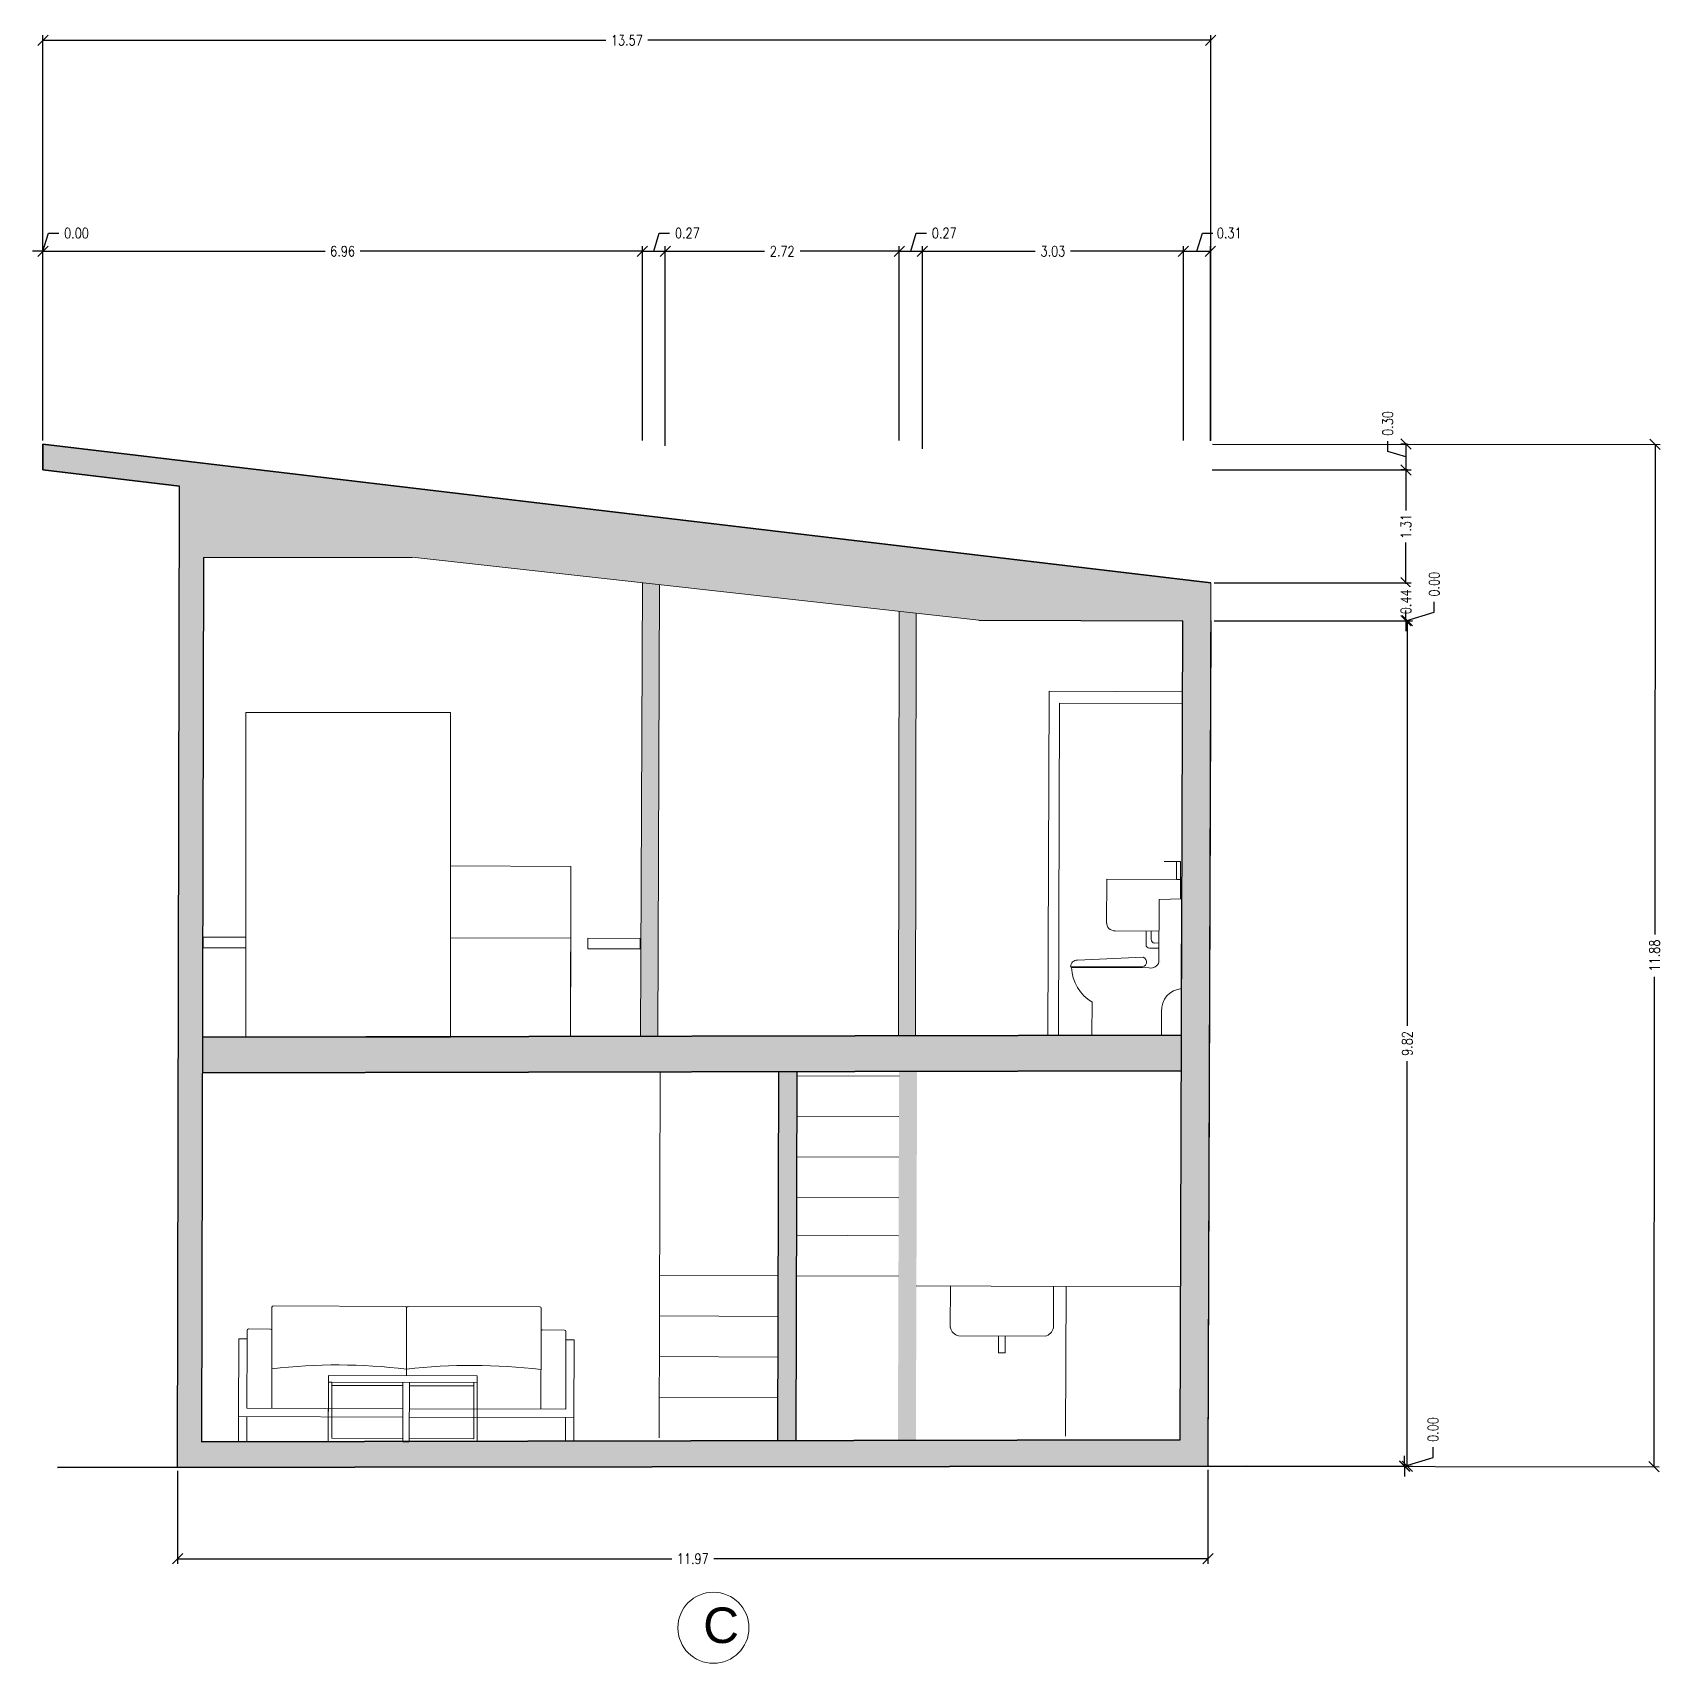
# Model space of a CAD drawing. Header units: inches. Extents: x 8.3 to 92.5, y 22.4 to 41.4.
# Drawn here: x 8.28 to 27.22, y 22.44 to 41.39 of the extents above; entities that cross this region are included whole.
import ezdxf

# ---------------------------------------------------------------- set-up
doc = ezdxf.new("R2010")
doc.units = ezdxf.units.IN
doc.header["$MEASUREMENT"] = 0
doc.layers.get('DEFPOINTS').update_dxf_attribs({"color": 210})
doc.layers.add('A-ELEV-MBE1', color=7, linetype='Continuous', lineweight=35)
doc.layers.add('A-SECT-MCUT', color=7, linetype='Continuous', lineweight=35)
doc.styles.add('E-ROMANS', font='romans.shx', dxfattribs={"width": 0.8})
doc.styles.get("Standard").update_dxf_attribs({"font": 'Arial.ttf'})
doc.dimstyles.new('E-0100_ARW_18', dxfattribs={"dimscale": 0.001, "dimtxt": 180, "dimasz": 180, "dimexe": 90, "dimexo": 60, "dimgap": 90, "dimtad": 0, "dimzin": 0, "dimdsep": 46, "dimtxsty": 'E-ROMANS', "dimblk": 'OPEN90', "dimcen": 90, "dimclrd": 256, "dimclre": 256, "dimclrt": 256, "dimadec": 0, "dimazin": 0, "dimtfac": 1, "dimtmove": 1, "dimatfit": 3, "dimldrblk": 'OPEN90', "dimfxl": 1, "dimtfill": 1, "dimtolj": 1, "dimtzin": 0, "dimarcsym": 0})

msp = doc.modelspace()

# ---------------------------------------------------------------- texts
at = {"color": 0, "lineweight": 9, "insert": (16.076, 23.093), "char_height": 0.413, "attachment_point": 1}
msp.add_mtext_dynamic_manual_height_columns('C', width=2.13344, gutter_width=1, heights=[0], dxfattribs=at)

# ---------------------------------------------------------------- blocks, each defined once
blk = doc.blocks.new('_Oblique')
at = {"color": 0, "linetype": 'ByBlock', "lineweight": -2}
blk.add_line((-0.5, -0.5), (0.5, 0.5), dxfattribs=at)
blk = doc.blocks.new('*D157')
at = {"lineweight": -2, "transparency": 16777216}
for p, q in [((21.994, 36.611), (27.198, 36.606)), ((21.982, 24.734), (27.186, 24.729))]:
    blk.add_line(p, q, dxfattribs=at)
at = {"transparency": 16777216}
for p, q in [((27.138, 36.606), (27.133, 30.913)), ((27.126, 24.729), (27.132, 30.422))]:
    blk.add_line(p, q, dxfattribs=at)
at = {"layer": 'DEFPOINTS', "color": 0, "transparency": 16777216}
for p in [(21.954, 36.611), (21.942, 24.734), (27.126, 24.729)]:
    blk.add_point(p, dxfattribs=at)
at = {"transparency": 16777216, "xscale": 0.12, "yscale": 0.12, "zscale": 0.12}
for p, rotation in [((27.138, 36.606), 89.94193720036166), ((27.126, 24.729), 269.9419372003617)]:
    blk.add_blockref('_Oblique', p, dxfattribs=dict(at, rotation=rotation))
at = {"lineweight": 9, "transparency": 16777216, "insert": (27.132, 30.668), "char_height": 0.12, "attachment_point": 5, "rotation": 89.9419, "style": 'E-ROMANS', "bg_fill": 3, "box_fill_scale": 1.25, "bg_fill_color": 256, "bg_fill_true_color": 13158600, "bg_fill_transparency": 0}
blk.add_mtext('\\A1;11.88', dxfattribs=at)
blk = doc.blocks.new('_Open90')
at = {"color": 0, "linetype": 'ByBlock', "lineweight": -2}
for p, q in [((0, 0), (-1, 0)), ((-0.5, 0.5), (0, 0)), ((0, 0), (-0.5, -0.5))]:
    blk.add_line(p, q, dxfattribs=at)
blk = doc.blocks.new('*D141')
at = {"transparency": 16777216}
for p, q in [((24.032, 36.524), (24.032, 36.644)), ((24.242, 36.611), (24.242, 36.31)), ((24.242, 36.461), (24.032, 36.524))]:
    blk.add_line(p, q, dxfattribs=at)
at = {"lineweight": -2, "transparency": 16777216}
for p, q in [((24.262, 36.611), (24.182, 36.611)), ((24.262, 36.31), (24.182, 36.31))]:
    blk.add_line(p, q, dxfattribs=at)
at = {"layer": 'DEFPOINTS', "color": 0, "transparency": 16777216}
for p in [(24.302, 36.611), (24.242, 36.31), (24.302, 36.31)]:
    blk.add_point(p, dxfattribs=at)
at = {"transparency": 16777216, "xscale": 0.12, "yscale": 0.12, "zscale": 0.12, "rotation": 270}
blk.add_blockref('_Oblique', (24.242, 36.31), dxfattribs=at)
at = {"lineweight": 9, "transparency": 16777216, "insert": (24.032, 36.85), "char_height": 0.12, "attachment_point": 5, "rotation": 90, "style": 'E-ROMANS', "bg_fill": 3, "box_fill_scale": 1.25, "bg_fill_color": 256, "bg_fill_true_color": 13158600, "bg_fill_transparency": 0}
blk.add_mtext('\\A1;0.30', dxfattribs=at)
at = {"transparency": 16777216, "xscale": 0.12, "yscale": 0.12, "zscale": 0.12, "rotation": 90}
blk.add_blockref('_Oblique', (24.242, 36.611), dxfattribs=at)
blk = doc.blocks.new('*D158')
at = {"lineweight": -2, "transparency": 16777216}
for p, q in [((21.991, 36.31), (24.302, 36.31)), ((22.014, 34.999), (24.302, 34.999))]:
    blk.add_line(p, q, dxfattribs=at)
at = {"transparency": 16777216}
for p, q in [((24.242, 36.31), (24.242, 35.84)), ((24.242, 34.999), (24.242, 35.469))]:
    blk.add_line(p, q, dxfattribs=at)
at = {"layer": 'DEFPOINTS', "color": 0, "transparency": 16777216}
for p in [(21.951, 36.31), (21.974, 34.999), (24.242, 34.999)]:
    blk.add_point(p, dxfattribs=at)
at = {"transparency": 16777216, "xscale": 0.12, "yscale": 0.12, "zscale": 0.12}
for p, rotation in [((24.242, 36.31), 90), ((24.242, 34.999), 270)]:
    blk.add_blockref('_Oblique', p, dxfattribs=dict(at, rotation=rotation))
at = {"lineweight": 9, "transparency": 16777216, "insert": (24.242, 35.654), "char_height": 0.12, "attachment_point": 5, "rotation": 90, "style": 'E-ROMANS', "bg_fill": 3, "box_fill_scale": 1.25, "bg_fill_color": 256, "bg_fill_true_color": 13158600, "bg_fill_transparency": 0}
blk.add_mtext('\\A1;1.31', dxfattribs=at)
blk = doc.blocks.new('*D159')
at = {"transparency": 16777216}
for p, q in [((24.242, 34.999), (24.242, 35.119)), ((24.242, 34.999), (24.242, 34.986)), ((24.242, 34.557), (24.242, 34.569)), ((24.242, 34.557), (24.242, 34.437))]:
    blk.add_line(p, q, dxfattribs=at)
at = {"lineweight": -2, "transparency": 16777216}
for p, q in [((22.014, 34.999), (24.302, 34.999)), ((22.014, 34.557), (24.302, 34.557))]:
    blk.add_line(p, q, dxfattribs=at)
at = {"layer": 'DEFPOINTS', "color": 0, "transparency": 16777216}
for p in [(21.974, 34.999), (21.974, 34.557)]:
    blk.add_point(p, dxfattribs=at)
at = {"transparency": 16777216, "xscale": 0.12, "yscale": 0.12, "zscale": 0.12}
for p, rotation in [((24.242, 34.999), 270), ((24.242, 34.557), 90)]:
    blk.add_blockref('_Oblique', p, dxfattribs=dict(at, rotation=rotation))
at = {"lineweight": 9, "transparency": 16777216, "insert": (24.242, 34.778), "char_height": 0.12, "attachment_point": 5, "rotation": 90, "style": 'E-ROMANS', "bg_fill": 3, "box_fill_scale": 1.25, "bg_fill_color": 256, "bg_fill_true_color": 13158600, "bg_fill_transparency": 0}
blk.add_mtext('\\A1;0.44', dxfattribs=at)
at = {"layer": 'DEFPOINTS', "color": 0, "transparency": 16777216}
blk.add_point((24.242, 34.557), dxfattribs=at)
blk = doc.blocks.new('*D160')
at = {"transparency": 16777216}
for p, q in [((24.242, 34.557), (24.242, 34.677)), ((24.572, 34.656), (24.572, 34.776)), ((24.242, 34.557), (24.572, 34.656)), ((24.242, 34.557), (24.242, 34.437))]:
    blk.add_line(p, q, dxfattribs=at)
at = {"lineweight": -2, "transparency": 16777216}
blk.add_line((22.014, 34.557), (24.302, 34.557), dxfattribs=at)
blk.add_line((22.014, 34.557), (24.302, 34.557), dxfattribs=at)
at = {"layer": 'DEFPOINTS', "color": 0, "transparency": 16777216}
for p in [(21.974, 34.557), (21.974, 34.557), (24.242, 34.557)]:
    blk.add_point(p, dxfattribs=at)
at = {"transparency": 16777216, "xscale": 0.12, "yscale": 0.12, "zscale": 0.12}
for rotation in [90, 270]:
    blk.add_blockref('_Oblique', (24.242, 34.557), dxfattribs=dict(at, rotation=rotation))
at = {"lineweight": 9, "transparency": 16777216, "insert": (24.572, 34.982), "char_height": 0.12, "attachment_point": 5, "rotation": 90, "style": 'E-ROMANS', "bg_fill": 3, "box_fill_scale": 1.25, "bg_fill_color": 256, "bg_fill_true_color": 13158600, "bg_fill_transparency": 0}
blk.add_mtext('\\A1;0.00', dxfattribs=at)
blk = doc.blocks.new('*D161')
at = {"lineweight": -2, "transparency": 16777216}
for p, q in [((22.014, 34.557), (24.317, 34.557)), ((21.982, 24.734), (24.317, 24.734))]:
    blk.add_line(p, q, dxfattribs=at)
at = {"transparency": 16777216}
for p, q in [((24.257, 34.557), (24.257, 29.852)), ((24.257, 24.734), (24.257, 29.439))]:
    blk.add_line(p, q, dxfattribs=at)
at = {"layer": 'DEFPOINTS', "color": 0, "transparency": 16777216}
for p in [(21.974, 34.557), (21.942, 24.734), (24.257, 24.734)]:
    blk.add_point(p, dxfattribs=at)
at = {"transparency": 16777216, "xscale": 0.12, "yscale": 0.12, "zscale": 0.12}
for p, rotation in [((24.257, 34.557), 90), ((24.257, 24.734), 270)]:
    blk.add_blockref('_Oblique', p, dxfattribs=dict(at, rotation=rotation))
at = {"lineweight": 9, "transparency": 16777216, "insert": (24.257, 29.646), "char_height": 0.12, "attachment_point": 5, "rotation": 90, "style": 'E-ROMANS', "bg_fill": 3, "box_fill_scale": 1.25, "bg_fill_color": 256, "bg_fill_true_color": 13158600, "bg_fill_transparency": 0}
blk.add_mtext('\\A1;9.82', dxfattribs=at)
blk = doc.blocks.new('*D162')
at = {"transparency": 16777216}
for p, q in [((24.227, 24.735), (24.227, 24.855)), ((24.227, 24.735), (24.557, 24.834)), ((24.557, 24.834), (24.557, 24.954)), ((24.227, 24.734), (24.227, 24.735)), ((24.227, 24.734), (24.227, 24.735)), ((24.227, 24.734), (24.227, 24.614))]:
    blk.add_line(p, q, dxfattribs=at)
at = {"lineweight": -2, "transparency": 16777216}
for p, q in [((21.982, 24.735), (24.287, 24.735)), ((21.982, 24.734), (24.287, 24.734))]:
    blk.add_line(p, q, dxfattribs=at)
at = {"layer": 'DEFPOINTS', "color": 0, "transparency": 16777216}
for p in [(21.942, 24.735), (21.942, 24.734), (24.227, 24.735)]:
    blk.add_point(p, dxfattribs=at)
at = {"transparency": 16777216, "xscale": 0.12, "yscale": 0.12, "zscale": 0.12}
for p, rotation in [((24.227, 24.735), 270), ((24.227, 24.734), 90)]:
    blk.add_blockref('_Oblique', p, dxfattribs=dict(at, rotation=rotation))
at = {"lineweight": 9, "transparency": 16777216, "insert": (24.557, 25.16), "char_height": 0.12, "attachment_point": 5, "rotation": 90, "style": 'E-ROMANS', "bg_fill": 3, "box_fill_scale": 1.25, "bg_fill_color": 256, "bg_fill_true_color": 13158600, "bg_fill_transparency": 0}
blk.add_mtext('\\A1;0.00', dxfattribs=at)
blk = doc.blocks.new('*D163')
at = {"lineweight": -2, "transparency": 16777216}
for p, q in [((8.404, 36.651), (8.404, 41.362)), ((21.974, 36.651), (21.974, 41.362))]:
    blk.add_line(p, q, dxfattribs=at)
at = {"transparency": 16777216}
for p, q in [((8.404, 41.302), (14.944, 41.302)), ((21.974, 41.302), (15.434, 41.302))]:
    blk.add_line(p, q, dxfattribs=at)
at = {"layer": 'DEFPOINTS', "color": 0, "transparency": 16777216}
for p in [(21.974, 41.302), (8.404, 36.611), (21.974, 36.611)]:
    blk.add_point(p, dxfattribs=at)
at = {"transparency": 16777216, "xscale": 0.12, "yscale": 0.12, "zscale": 0.12, "rotation": 180}
blk.add_blockref('_Oblique', (8.404, 41.302), dxfattribs=at)
at = {"transparency": 16777216, "xscale": 0.12, "yscale": 0.12, "zscale": 0.12}
blk.add_blockref('_Oblique', (21.974, 41.302), dxfattribs=at)
at = {"lineweight": 9, "transparency": 16777216, "insert": (15.189, 41.302), "char_height": 0.12, "attachment_point": 5, "style": 'E-ROMANS', "bg_fill": 3, "box_fill_scale": 1.25, "bg_fill_color": 256, "bg_fill_true_color": 13158600, "bg_fill_transparency": 0}
blk.add_mtext('\\A1;13.57', dxfattribs=at)
blk = doc.blocks.new('*D164')
at = {"lineweight": -2, "transparency": 16777216}
for p, q in [((9.968, 24.682), (9.968, 23.599)), ((21.942, 24.694), (21.942, 23.599))]:
    blk.add_line(p, q, dxfattribs=at)
at = {"transparency": 16777216}
for p, q in [((9.968, 23.659), (15.71, 23.659)), ((21.942, 23.659), (16.2, 23.659))]:
    blk.add_line(p, q, dxfattribs=at)
at = {"layer": 'DEFPOINTS', "color": 0, "transparency": 16777216}
for p in [(9.968, 24.722), (21.942, 24.734), (21.942, 23.659)]:
    blk.add_point(p, dxfattribs=at)
at = {"transparency": 16777216, "xscale": 0.12, "yscale": 0.12, "zscale": 0.12, "rotation": 180}
blk.add_blockref('_Oblique', (9.968, 23.659), dxfattribs=at)
at = {"transparency": 16777216, "xscale": 0.12, "yscale": 0.12, "zscale": 0.12}
blk.add_blockref('_Oblique', (21.942, 23.659), dxfattribs=at)
at = {"lineweight": 9, "transparency": 16777216, "insert": (15.955, 23.659), "char_height": 0.12, "attachment_point": 5, "style": 'E-ROMANS', "bg_fill": 3, "box_fill_scale": 1.25, "bg_fill_color": 256, "bg_fill_true_color": 13158600, "bg_fill_transparency": 0}
blk.add_mtext('\\A1;11.97', dxfattribs=at)
blk = doc.blocks.new('*D165')
at = {"transparency": 16777216}
for p, q in [((8.404, 38.852), (8.467, 39.062)), ((8.467, 39.062), (8.587, 39.062)), ((8.404, 38.852), (8.284, 38.852)), ((8.404, 38.852), (8.524, 38.852))]:
    blk.add_line(p, q, dxfattribs=at)
at = {"lineweight": -2, "transparency": 16777216}
blk.add_line((8.404, 36.651), (8.404, 38.912), dxfattribs=at)
blk.add_line((8.404, 36.651), (8.404, 38.912), dxfattribs=at)
at = {"layer": 'DEFPOINTS', "color": 0, "transparency": 16777216}
for p in [(8.404, 38.852), (8.404, 36.611), (8.404, 36.611)]:
    blk.add_point(p, dxfattribs=at)
at = {"transparency": 16777216, "xscale": 0.12, "yscale": 0.12, "zscale": 0.12}
blk.add_blockref('_Oblique', (8.404, 38.852), dxfattribs=at)
at = {"transparency": 16777216, "xscale": 0.12, "yscale": 0.12, "zscale": 0.12, "rotation": 180}
blk.add_blockref('_Oblique', (8.404, 38.852), dxfattribs=at)
at = {"lineweight": 9, "transparency": 16777216, "insert": (8.793, 39.062), "char_height": 0.12, "attachment_point": 5, "style": 'E-ROMANS', "bg_fill": 3, "box_fill_scale": 1.25, "bg_fill_color": 256, "bg_fill_true_color": 13158600, "bg_fill_transparency": 0}
blk.add_mtext('\\A1;0.00', dxfattribs=at)
blk = doc.blocks.new('*D166')
at = {"lineweight": -2, "transparency": 16777216}
for p, q in [((8.404, 36.651), (8.404, 38.912)), ((15.369, 36.651), (15.369, 38.912))]:
    blk.add_line(p, q, dxfattribs=at)
at = {"transparency": 16777216}
for p, q in [((8.404, 38.852), (11.682, 38.852)), ((15.369, 38.852), (12.09, 38.852))]:
    blk.add_line(p, q, dxfattribs=at)
at = {"layer": 'DEFPOINTS', "color": 0, "transparency": 16777216}
for p in [(15.369, 38.852), (8.404, 36.611), (15.369, 36.611)]:
    blk.add_point(p, dxfattribs=at)
at = {"transparency": 16777216, "xscale": 0.12, "yscale": 0.12, "zscale": 0.12, "rotation": 180}
blk.add_blockref('_Oblique', (8.404, 38.852), dxfattribs=at)
at = {"transparency": 16777216, "xscale": 0.12, "yscale": 0.12, "zscale": 0.12}
blk.add_blockref('_Oblique', (15.369, 38.852), dxfattribs=at)
at = {"lineweight": 9, "transparency": 16777216, "insert": (11.886, 38.852), "char_height": 0.12, "attachment_point": 5, "style": 'E-ROMANS', "bg_fill": 3, "box_fill_scale": 1.25, "bg_fill_color": 256, "bg_fill_true_color": 13158600, "bg_fill_transparency": 0}
blk.add_mtext('\\A1;6.96', dxfattribs=at)
blk = doc.blocks.new('*D142')
at = {"transparency": 16777216}
for p, q in [((15.502, 38.852), (15.565, 39.062)), ((15.565, 39.062), (15.685, 39.062)), ((15.369, 38.852), (15.636, 38.852))]:
    blk.add_line(p, q, dxfattribs=at)
at = {"lineweight": -2, "transparency": 16777216}
for p, q in [((15.369, 36.651), (15.369, 38.912)), ((15.636, 36.59), (15.636, 38.912))]:
    blk.add_line(p, q, dxfattribs=at)
at = {"layer": 'DEFPOINTS', "color": 0, "transparency": 16777216}
for p in [(15.636, 38.852), (15.369, 36.611), (15.636, 36.55)]:
    blk.add_point(p, dxfattribs=at)
at = {"transparency": 16777216, "xscale": 0.12, "yscale": 0.12, "zscale": 0.12, "rotation": 180}
blk.add_blockref('_Oblique', (15.369, 38.852), dxfattribs=at)
at = {"lineweight": 9, "transparency": 16777216, "insert": (15.892, 39.062), "char_height": 0.12, "attachment_point": 5, "style": 'E-ROMANS', "bg_fill": 3, "box_fill_scale": 1.25, "bg_fill_color": 256, "bg_fill_true_color": 13158600, "bg_fill_transparency": 0}
blk.add_mtext('\\A1;0.27', dxfattribs=at)
at = {"transparency": 16777216, "xscale": 0.12, "yscale": 0.12, "zscale": 0.12}
blk.add_blockref('_Oblique', (15.636, 38.852), dxfattribs=at)
blk = doc.blocks.new('*D143')
at = {"lineweight": -2, "transparency": 16777216}
for p, q in [((15.636, 36.59), (15.636, 38.912)), ((18.355, 36.651), (18.355, 38.912))]:
    blk.add_line(p, q, dxfattribs=at)
at = {"transparency": 16777216}
for p, q in [((15.636, 38.852), (16.789, 38.852)), ((18.355, 38.852), (17.202, 38.852))]:
    blk.add_line(p, q, dxfattribs=at)
at = {"layer": 'DEFPOINTS', "color": 0, "transparency": 16777216}
for p in [(18.355, 38.852), (18.355, 36.611), (15.636, 36.55)]:
    blk.add_point(p, dxfattribs=at)
at = {"transparency": 16777216, "xscale": 0.12, "yscale": 0.12, "zscale": 0.12, "rotation": 180}
blk.add_blockref('_Oblique', (15.636, 38.852), dxfattribs=at)
at = {"transparency": 16777216, "xscale": 0.12, "yscale": 0.12, "zscale": 0.12}
blk.add_blockref('_Oblique', (18.355, 38.852), dxfattribs=at)
at = {"lineweight": 9, "transparency": 16777216, "insert": (16.995, 38.852), "char_height": 0.12, "attachment_point": 5, "style": 'E-ROMANS', "bg_fill": 3, "box_fill_scale": 1.25, "bg_fill_color": 256, "bg_fill_true_color": 13158600, "bg_fill_transparency": 0}
blk.add_mtext('\\A1;2.72', dxfattribs=at)
blk = doc.blocks.new('*D144')
at = {"transparency": 16777216}
for p, q in [((18.489, 38.852), (18.552, 39.062)), ((18.552, 39.062), (18.672, 39.062)), ((18.355, 38.852), (18.623, 38.852))]:
    blk.add_line(p, q, dxfattribs=at)
at = {"lineweight": -2, "transparency": 16777216}
for p, q in [((18.355, 36.651), (18.355, 38.912)), ((18.623, 36.555), (18.623, 38.912))]:
    blk.add_line(p, q, dxfattribs=at)
at = {"layer": 'DEFPOINTS', "color": 0, "transparency": 16777216}
for p in [(18.623, 38.852), (18.355, 36.611), (18.623, 36.515)]:
    blk.add_point(p, dxfattribs=at)
at = {"transparency": 16777216, "xscale": 0.12, "yscale": 0.12, "zscale": 0.12, "rotation": 180}
blk.add_blockref('_Oblique', (18.355, 38.852), dxfattribs=at)
at = {"lineweight": 9, "transparency": 16777216, "insert": (18.878, 39.062), "char_height": 0.12, "attachment_point": 5, "style": 'E-ROMANS', "bg_fill": 3, "box_fill_scale": 1.25, "bg_fill_color": 256, "bg_fill_true_color": 13158600, "bg_fill_transparency": 0}
blk.add_mtext('\\A1;0.27', dxfattribs=at)
at = {"transparency": 16777216, "xscale": 0.12, "yscale": 0.12, "zscale": 0.12}
blk.add_blockref('_Oblique', (18.623, 38.852), dxfattribs=at)
blk = doc.blocks.new('*D145')
at = {"lineweight": -2, "transparency": 16777216}
for p, q in [((18.623, 36.555), (18.623, 38.912)), ((21.656, 36.651), (21.656, 38.912))]:
    blk.add_line(p, q, dxfattribs=at)
at = {"transparency": 16777216}
for p, q in [((18.623, 38.852), (19.933, 38.852)), ((21.656, 38.852), (20.346, 38.852))]:
    blk.add_line(p, q, dxfattribs=at)
at = {"layer": 'DEFPOINTS', "color": 0, "transparency": 16777216}
for p in [(21.656, 38.852), (21.656, 36.611), (18.623, 36.515)]:
    blk.add_point(p, dxfattribs=at)
at = {"transparency": 16777216, "xscale": 0.12, "yscale": 0.12, "zscale": 0.12, "rotation": 180}
blk.add_blockref('_Oblique', (18.623, 38.852), dxfattribs=at)
at = {"transparency": 16777216, "xscale": 0.12, "yscale": 0.12, "zscale": 0.12}
blk.add_blockref('_Oblique', (21.656, 38.852), dxfattribs=at)
at = {"lineweight": 9, "transparency": 16777216, "insert": (20.14, 38.852), "char_height": 0.12, "attachment_point": 5, "style": 'E-ROMANS', "bg_fill": 3, "box_fill_scale": 1.25, "bg_fill_color": 256, "bg_fill_true_color": 13158600, "bg_fill_transparency": 0}
blk.add_mtext('\\A1;3.03', dxfattribs=at)
blk = doc.blocks.new('*D146')
at = {"transparency": 16777216}
for p, q in [((21.814, 38.852), (21.877, 39.062)), ((21.877, 39.062), (21.997, 39.062)), ((21.656, 38.852), (21.971, 38.852))]:
    blk.add_line(p, q, dxfattribs=at)
at = {"lineweight": -2, "transparency": 16777216}
for p, q in [((21.656, 36.651), (21.656, 38.912)), ((21.971, 36.649), (21.971, 38.912))]:
    blk.add_line(p, q, dxfattribs=at)
at = {"layer": 'DEFPOINTS', "color": 0, "transparency": 16777216}
for p in [(21.971, 38.852), (21.656, 36.611), (21.971, 36.609)]:
    blk.add_point(p, dxfattribs=at)
at = {"transparency": 16777216, "xscale": 0.12, "yscale": 0.12, "zscale": 0.12, "rotation": 180}
blk.add_blockref('_Oblique', (21.656, 38.852), dxfattribs=at)
at = {"lineweight": 9, "transparency": 16777216, "insert": (22.189, 39.062), "char_height": 0.12, "attachment_point": 5, "style": 'E-ROMANS', "bg_fill": 3, "box_fill_scale": 1.25, "bg_fill_color": 256, "bg_fill_true_color": 13158600, "bg_fill_transparency": 0}
blk.add_mtext('\\A1;0.31', dxfattribs=at)
at = {"transparency": 16777216, "xscale": 0.12, "yscale": 0.12, "zscale": 0.12}
blk.add_blockref('_Oblique', (21.971, 38.852), dxfattribs=at)

# ---------------------------------------------------------------- hatches: boundary and pattern name
at = {"lineweight": 20}
h = msp.add_hatch(color=0, dxfattribs=at)
h.dxf.hatch_style = 1
h.set_gradient(color1=(51, 51, 51), color2=(51, 51, 51), tint=1)
h.paths.add_polyline_path([(9.968, 24.722), (21.942, 24.734), (21.976, 34.999), (8.404, 36.611), (8.404, 36.31), (9.992, 36.121)])
h.paths.add_polyline_path([(12.696, 35.296), (19.281, 34.565), (21.65, 34.558), (21.618, 25.039), (12.661, 25.023), (12.661, 25.018), (12.584, 25.018), (12.497, 25.022), (11.72, 25.021), (10.246, 25.018), (10.268, 35.291)], flags=16)
h.paths.add_polyline_path([(21.301, 30.525), (20.355, 30.528, 0.245087), (20.595, 30.126), (20.594, 29.74), (21.401, 29.741), (21.402, 30.019, -0.405059), (21.636, 30.284), (21.639, 31.325), (21.374, 31.321), (21.372, 30.638, -0.417728)], flags=0)
h.paths.add_polyline_path([(17.165, 29.319), (17.151, 25.031), (16.942, 25.032), (16.944, 25.532), (15.565, 25.536), (15.577, 29.316)], flags=0)
h.paths.add_polyline_path([(10.774, 25.408), (10.776, 26.214), (10.68, 26.214), (10.678, 25.408)], flags=0)
h.paths.add_polyline_path([(11.723, 25.789), (13.45, 25.783), (13.45, 25.706), (11.723, 25.712)], flags=0)
h.paths.add_polyline_path([(20.293, 26.824), (20.15, 26.371, -0.347993), (20.049, 26.244), (19.586, 26.246), (19.585, 26.053), (19.508, 26.053), (18.948, 26.288), (18.95, 26.828)], flags=0)
h = msp.add_hatch(color=0, dxfattribs=at)
h.dxf.hatch_style = 1
h.set_gradient(color1=(51, 51, 51), color2=(51, 51, 51), tint=1)
h.paths.add_polyline_path([(15.568, 34.977), (15.369, 34.999), (15.349, 29.729), (15.549, 29.729)])
h.paths.add_polyline_path([(18.552, 34.646), (18.352, 34.668), (18.344, 29.735), (18.544, 29.735)])
h.paths.add_polyline_path([(21.632, 29.328), (21.634, 29.742), (13.14, 29.725), (13.14, 29.72), (11.021, 29.72), (10.256, 29.719), (10.255, 29.305)])
h.paths.add_polyline_path([(17.165, 29.318), (16.956, 29.319), (16.942, 25.032), (17.151, 25.031)])
h = msp.add_hatch(color=0, dxfattribs=at)
h.dxf.hatch_style = 1
h.set_gradient(color1=(51, 51, 51), color2=(51, 51, 51), tint=1)
h.paths.add_polyline_path([(18.339, 25.033), (18.548, 25.033), (18.562, 29.322), (18.353, 29.322)])

# ---------------------------------------------------------------- linework, layer by layer
at = {"color": 0}
for p, q in [((10.268, 35.291), (12.696, 35.296)), ((19.281, 34.565), (21.65, 34.558)), ((21.974, 34.557), (21.942, 24.734)), ((21.636, 30.284), (21.639, 31.325))]:
    msp.add_line(p, q, dxfattribs=at)
at = {"color": 0, "lineweight": 20}
msp.add_line((12.696, 35.296), (19.281, 34.565), dxfattribs=at)
at = {"color": 0, "lineweight": 5}
for p, q in [((20.082, 29.739), (20.095, 33.738)), ((20.095, 33.738), (21.647, 33.733)), ((20.204, 29.739), (20.217, 33.6)), ((20.217, 33.6), (21.646, 33.595)), ((21.374, 31.321), (21.372, 30.594)), ((21.639, 31.325), (21.374, 31.321)), ((21.158, 30.535), (20.346, 30.538)), ((21.26, 30.525), (20.355, 30.528)), ((20.427, 30.615), (21.188, 30.649)), ((20.595, 30.126), (20.594, 29.747)), ((21.401, 29.744), (21.402, 30.019)), ((17.165, 29.272), (18.352, 29.268)), ((17.164, 28.8), (18.351, 28.796)), ((17.162, 28.328), (18.349, 28.324)), ((17.161, 27.856), (18.348, 27.853)), ((17.159, 27.417), (18.346, 27.412)), ((15.57, 26.951), (16.948, 26.947)), ((17.158, 26.946), (18.345, 26.942)), ((12.63, 26.576), (12.628, 25.862)), ((15.568, 26.48), (16.947, 26.475)), ((10.677, 25.312), (10.68, 26.214)), ((14.574, 25.299), (14.577, 26.202)), ((15.567, 26.008), (16.945, 26.003)), ((12.586, 25.671), (11.761, 25.673)), ((13.412, 25.668), (12.663, 25.67)), ((15.565, 25.536), (16.944, 25.532)), ((10.677, 25.312), (12.585, 25.306)), ((12.662, 25.306), (14.574, 25.299))]:
    msp.add_line(p, q, dxfattribs=at)
at = {"color": 0, "lineweight": 18}
msp.add_line((20.594, 29.747), (21.401, 29.744), dxfattribs=at)
at = {"color": 0}
for points in [[(9.968, 24.722), (9.992, 36.121)], [(10.268, 35.291), (10.246, 25.018)], [(21.618, 25.039), (21.65, 34.558)]]:
    msp.add_lwpolyline(points, dxfattribs=at)
at = {"color": 0, "lineweight": 20}
for points in [[(15.349, 29.729), (15.369, 34.999)], [(15.568, 34.977), (15.549, 29.729)], [(21.976, 34.999), (21.942, 24.734)], [(18.344, 29.735), (18.352, 34.668)], [(18.552, 34.646), (18.544, 29.735)]]:
    msp.add_lwpolyline(points, dxfattribs=at)
at = {"color": 0, "lineweight": 5}
for points in [[(10.761, 33.492), (13.14, 33.492), (13.14, 29.72), (10.761, 29.72)], [(21.624, 31.76), (21.433, 31.76), (21.433, 31.76), (21.624, 31.76)], [(15.344, 30.867), (14.736, 30.869), (14.736, 30.746), (15.343, 30.744)]]:
    msp.add_lwpolyline(points, close=True, dxfattribs=at)
for points in [[(13.14, 31.709), (14.54, 31.704), (14.533, 29.727), (11.021, 29.72)], [(20.764, 31.046), (20.766, 31.554), (21.623, 31.551), (21.623, 31.325)], [(21.373, 30.953), (20.854, 30.955)], [(21.222, 30.954), (21.222, 30.794)], [(21.282, 30.953), (21.282, 30.854)], [(10.761, 30.881), (10.266, 30.883), (10.265, 30.759), (10.761, 30.758)], [(13.14, 30.873), (14.537, 30.868), (14.533, 29.727), (11.021, 29.72)], [(21.262, 30.754), (21.372, 30.754)], [(21.322, 30.814), (21.372, 30.813)], [(21.391, 30.594), (21.391, 30.594)], [(15.563, 25.064), (15.577, 29.316)], [(18.553, 26.829), (20.293, 26.824), (20.287, 25.084)], [(18.95, 26.828), (18.948, 26.345)], [(20.146, 26.341), (20.148, 26.824)], [(20.293, 26.824), (21.624, 26.819)], [(11.065, 26.312), (11.065, 26.581)], [(11.083, 26.597), (12.612, 26.592)], [(12.648, 26.592), (14.177, 26.587)], [(14.194, 26.57), (14.194, 26.302)], [(10.68, 26.214), (10.776, 26.214), (10.774, 25.408), (12.585, 25.402)], [(10.776, 26.214), (10.777, 26.313)], [(10.794, 26.329), (11.047, 26.328)], [(11.065, 26.312), (11.062, 25.407)], [(12.662, 25.402), (14.479, 25.396), (14.481, 26.202), (14.577, 26.202)], [(14.194, 26.302), (14.191, 25.397)], [(14.464, 26.317), (14.211, 26.318)], [(14.481, 26.202), (14.481, 26.301)], [(19.044, 26.248), (20.049, 26.244)], [(19.508, 26.246), (19.508, 26.053), (19.585, 26.053), (19.586, 26.246)], [(13.448, 25.024), (13.45, 25.783), (11.723, 25.789), (11.72, 25.021), (13.448, 25.024)], [(13.45, 25.783), (13.45, 25.706), (11.723, 25.712), (11.723, 25.789), (13.45, 25.783)], [(12.628, 25.862), (12.627, 25.786)], [(13.45, 25.706), (13.448, 25.024), (11.72, 25.021), (11.723, 25.712), (11.761, 25.712), (11.759, 25.059), (12.584, 25.056)], [(12.663, 25.709), (12.661, 25.018), (12.584, 25.018), (12.586, 25.709)], [(12.661, 25.056), (13.41, 25.054), (13.412, 25.706)], [(10.677, 25.312), (10.676, 25.019), (10.772, 25.019), (10.773, 25.312)], [(14.478, 25.3), (14.477, 25.026), (14.573, 25.026), (14.574, 25.299)]]:
    msp.add_lwpolyline(points, dxfattribs=at)
at = {"color": 0, "lineweight": 18}
msp.add_lwpolyline([(21.623, 31.551), (21.576, 31.551), (21.577, 31.76), (21.624, 31.76)], close=True, dxfattribs=at)
at = {"color": 0, "lineweight": 25}
msp.add_lwpolyline([(16.956, 29.319), (17.165, 29.318), (17.151, 25.031), (16.942, 25.032)], close=True, dxfattribs=at)
at = {"color": 0, "lineweight": 9}
msp.add_circle((16.195, 22.857), 0.413, dxfattribs=at)
at = {"color": 0, "lineweight": 5}
for centre, radius, start, end in [((20.859, 31.05), 0.0953, 177.4299, 272.5198), ((21.263, 30.794), 0.0406, 180.4339, 268.8265), ((21.323, 30.854), 0.0406, 180.4339, 268.8265), ((20.422, 30.539), 0.0768, 86.6014, 180.7549), ((20.861, 30.557), 0.507, 183.2793, 238.3634), ((21.169, 30.593), 0.0589, 259.1375, 71.299), ((21.281, 30.616), 0.0935, 257.0938, 346.4071), ((21.656, 30.031), 0.254, 94.5771, 182.7805), ((11.083, 26.579), 0.018, 90.9835, 174.7469), ((12.612, 26.574), 0.018, 4.8777, 88.6411), ((12.648, 26.574), 0.018, 90.9835, 174.7469), ((14.177, 26.569), 0.018, 4.8777, 88.6411), ((19.075, 26.374), 0.13, 193.0752, 256.5624), ((20.02, 26.371), 0.13, 283.0623, 346.5494), ((10.794, 26.311), 0.018, 90.9835, 174.7469), ((11.047, 26.31), 0.018, 4.8777, 88.6411), ((14.211, 26.3), 0.018, 90.9835, 174.7469), ((14.464, 26.299), 0.018, 4.8777, 88.6411), ((11.824, 19.247), 6.664, 83.0707, 96.5539), ((13.388, 19.242), 6.664, 83.0707, 96.5539)]:
    msp.add_arc(centre, radius, start, end, dxfattribs=at)
at = {"layer": 'A-ELEV-MBE1', "color": 0}
for p, q in [((21.634, 29.742), (10.256, 29.719)), ((10.255, 29.305), (21.632, 29.328))]:
    msp.add_line(p, q, dxfattribs=at)
msp.add_lwpolyline([(21.618, 25.039), (10.246, 25.018)], dxfattribs=at)
at = {"layer": 'A-SECT-MCUT', "color": 0}
for p, q in [((8.404, 36.31), (8.404, 36.611)), ((22.395, 24.735), (8.573, 24.721))]:
    msp.add_line(p, q, dxfattribs=at)
for points in [[(21.974, 34.999), (8.404, 36.611)], [(9.992, 36.121), (8.404, 36.31)]]:
    msp.add_lwpolyline(points, dxfattribs=at)

msp.set_redraw_order([(e.dxf.handle, doc.entitydb.next_handle()) for e in msp.query("TEXT MTEXT ATTDEF DIMENSION ARC_DIMENSION")])  # texts and dimensions are drawn at this point

# ---------------------------------------------------------------- next in the draw order: dimensions: what is measured, and where the dimension line sits
at = {"lineweight": 9}
dim = msp.add_aligned_dim(p1=(21.954, 36.611), p2=(21.942, 24.734), distance=5.184, dimstyle='E-0100_ARW_18', override={"dimtxt": 120, "dimasz": 120, "dimexe": 60, "dimexo": 40, "dimgap": 60, "dimblk": 'Oblique', "dimcen": 60, "dimlwd": 65535}, dxfattribs=at)
dim.commit()
dim.dimension.update_dxf_attribs({"geometry": '*D157', "text_midpoint": (27.132, 30.668)})

# ---------------------------------------------------------------- next in the draw order: dimensions: what is measured, and where the dimension line sits
dim = msp.add_linear_dim(base=(21.974, 41.302), p1=(8.404, 36.611), p2=(21.974, 36.611), dimstyle='E-0100_ARW_18', override={"dimtxt": 120, "dimasz": 120, "dimexe": 60, "dimexo": 40, "dimgap": 60, "dimblk": 'Oblique', "dimcen": 60, "dimlwd": 65535}, dxfattribs=at)
dim.commit()
dim.dimension.update_dxf_attribs({"geometry": '*D163', "text_midpoint": (15.189, 41.302)})
dim = msp.add_linear_dim(base=(24.242, 36.31), p1=(24.302, 36.611), p2=(24.302, 36.31), angle=90, dimstyle='E-0100_ARW_18', override={"dimtxt": 120, "dimasz": 120, "dimexe": 60, "dimexo": 40, "dimgap": 60, "dimblk": 'Oblique', "dimcen": 60, "dimlwd": 65535}, dxfattribs=at)
dim.commit()
dim.dimension.update_dxf_attribs({"geometry": '*D141', "text_midpoint": (24.032, 36.704)})

# ---------------------------------------------------------------- next in the draw order: dimensions: what is measured, and where the dimension line sits
dim = msp.add_linear_dim(base=(8.403698988, 38.852386902), p1=(8.403698988, 36.611362715), p2=(8.403698988, 36.611362715), dimstyle='E-0100_ARW_18', override={"dimtxt": 120, "dimasz": 120, "dimexe": 60, "dimexo": 40, "dimgap": 60, "dimblk": 'Oblique', "dimcen": 60, "dimlwd": 65535}, dxfattribs=at)
dim.commit()
dim.dimension.update_dxf_attribs({"geometry": '*D165', "text_midpoint": (8.646698988, 39.062386902)})
dim = msp.add_linear_dim(base=(24.242, 34.999), p1=(21.951, 36.31), p2=(21.974, 34.999), angle=90, dimstyle='E-0100_ARW_18', override={"dimtxt": 120, "dimasz": 120, "dimexe": 60, "dimexo": 40, "dimgap": 60, "dimblk": 'Oblique', "dimcen": 60, "dimlwd": 65535}, dxfattribs=at)
dim.commit()
dim.dimension.update_dxf_attribs({"geometry": '*D158', "text_midpoint": (24.242, 35.654)})

# ---------------------------------------------------------------- next in the draw order: dimensions: what is measured, and where the dimension line sits
dim = msp.add_linear_dim(base=(15.36867, 38.85239), p1=(8.4037, 36.61136), p2=(15.36867, 36.61136), dimstyle='E-0100_ARW_18', override={"dimtxt": 120, "dimasz": 120, "dimexe": 60, "dimexo": 40, "dimgap": 60, "dimblk": 'Oblique', "dimcen": 60, "dimlwd": 65535}, dxfattribs=at)
dim.commit()
dim.dimension.update_dxf_attribs({"geometry": '*D166', "text_midpoint": (11.88618, 38.85239)})
dim = msp.add_linear_dim(base=(24.242, 34.557), p1=(21.974, 34.999), p2=(21.974, 34.557), angle=90, dimstyle='E-0100_ARW_18', override={"dimtxt": 120, "dimasz": 120, "dimexe": 60, "dimexo": 40, "dimgap": 60, "dimblk": 'Oblique', "dimcen": 60, "dimlwd": 65535}, dxfattribs=at)
dim.commit()
dim.dimension.update_dxf_attribs({"geometry": '*D159', "text_midpoint": (24.242, 34.778)})

# ---------------------------------------------------------------- next in the draw order: dimensions: what is measured, and where the dimension line sits
dim = msp.add_linear_dim(base=(15.636, 38.852), p1=(15.369, 36.611), p2=(15.636, 36.55), dimstyle='E-0100_ARW_18', override={"dimtxt": 120, "dimasz": 120, "dimexe": 60, "dimexo": 40, "dimgap": 60, "dimblk": 'Oblique', "dimcen": 60, "dimlwd": 65535}, dxfattribs=at)
dim.commit()
dim.dimension.update_dxf_attribs({"geometry": '*D142', "text_midpoint": (15.745, 39.062)})
dim = msp.add_linear_dim(base=(24.241615105, 34.5566634), p1=(21.974296657, 34.5566634), p2=(21.974296657, 34.5566634), angle=90, dimstyle='E-0100_ARW_18', override={"dimtxt": 120, "dimasz": 120, "dimexe": 60, "dimexo": 40, "dimgap": 60, "dimblk": 'Oblique', "dimcen": 60, "dimlwd": 65535}, dxfattribs=at)
dim.commit()
dim.dimension.update_dxf_attribs({"geometry": '*D160', "text_midpoint": (24.571615105, 34.8356634)})

# ---------------------------------------------------------------- next in the draw order: dimensions: what is measured, and where the dimension line sits
dim = msp.add_linear_dim(base=(18.355, 38.852), p1=(15.636, 36.55), p2=(18.355, 36.611), dimstyle='E-0100_ARW_18', override={"dimtxt": 120, "dimasz": 120, "dimexe": 60, "dimexo": 40, "dimgap": 60, "dimblk": 'Oblique', "dimcen": 60, "dimlwd": 65535}, dxfattribs=at)
dim.commit()
dim.dimension.update_dxf_attribs({"geometry": '*D143', "text_midpoint": (16.995, 38.852)})
dim = msp.add_linear_dim(base=(24.257, 24.734), p1=(21.974, 34.557), p2=(21.942, 24.734), angle=90, dimstyle='E-0100_ARW_18', override={"dimtxt": 120, "dimasz": 120, "dimexe": 60, "dimexo": 40, "dimgap": 60, "dimblk": 'Oblique', "dimcen": 60, "dimlwd": 65535}, dxfattribs=at)
dim.commit()
dim.dimension.update_dxf_attribs({"geometry": '*D161', "text_midpoint": (24.257, 29.646)})

# ---------------------------------------------------------------- next in the draw order: dimensions: what is measured, and where the dimension line sits
dim = msp.add_linear_dim(base=(18.623, 38.852), p1=(18.355, 36.611), p2=(18.623, 36.515), dimstyle='E-0100_ARW_18', override={"dimtxt": 120, "dimasz": 120, "dimexe": 60, "dimexo": 40, "dimgap": 60, "dimblk": 'Oblique', "dimcen": 60, "dimlwd": 65535}, dxfattribs=at)
dim.commit()
dim.dimension.update_dxf_attribs({"geometry": '*D144', "text_midpoint": (18.732, 39.062)})
dim = msp.add_linear_dim(base=(24.227, 24.735), p1=(21.942, 24.734), p2=(21.942, 24.735), angle=90, dimstyle='E-0100_ARW_18', override={"dimtxt": 120, "dimasz": 120, "dimexe": 60, "dimexo": 40, "dimgap": 60, "dimblk": 'Oblique', "dimcen": 60, "dimlwd": 65535}, dxfattribs=at)
dim.commit()
dim.dimension.update_dxf_attribs({"geometry": '*D162', "text_midpoint": (24.557, 25.014)})

# ---------------------------------------------------------------- next in the draw order: dimensions: what is measured, and where the dimension line sits
for base, p1, p2, picture, middle in [((21.656, 38.852), (18.623, 36.515), (21.656, 36.611), '*D145', (20.14, 38.852)), ((21.942, 23.659), (9.968, 24.722), (21.942, 24.734), '*D164', (15.955, 23.659))]:
    dim = msp.add_linear_dim(base=base, p1=p1, p2=p2, dimstyle='E-0100_ARW_18', override={"dimtxt": 120, "dimasz": 120, "dimexe": 60, "dimexo": 40, "dimgap": 60, "dimblk": 'Oblique', "dimcen": 60, "dimlwd": 65535}, dxfattribs=at)
    dim.commit()
    dim.dimension.update_dxf_attribs({"geometry": picture, "text_midpoint": middle})

# ---------------------------------------------------------------- next in the draw order: dimensions: what is measured, and where the dimension line sits
dim = msp.add_linear_dim(base=(21.9708, 38.8524), p1=(21.6563, 36.6114), p2=(21.9708, 36.609), dimstyle='E-0100_ARW_18', override={"dimtxt": 120, "dimasz": 120, "dimexe": 60, "dimexo": 40, "dimgap": 60, "dimblk": 'Oblique', "dimcen": 60, "dimlwd": 65535}, dxfattribs=at)
dim.commit()
dim.dimension.update_dxf_attribs({"geometry": '*D146', "text_midpoint": (22.0565, 39.0624)})

doc.saveas('drawing.dxf')
